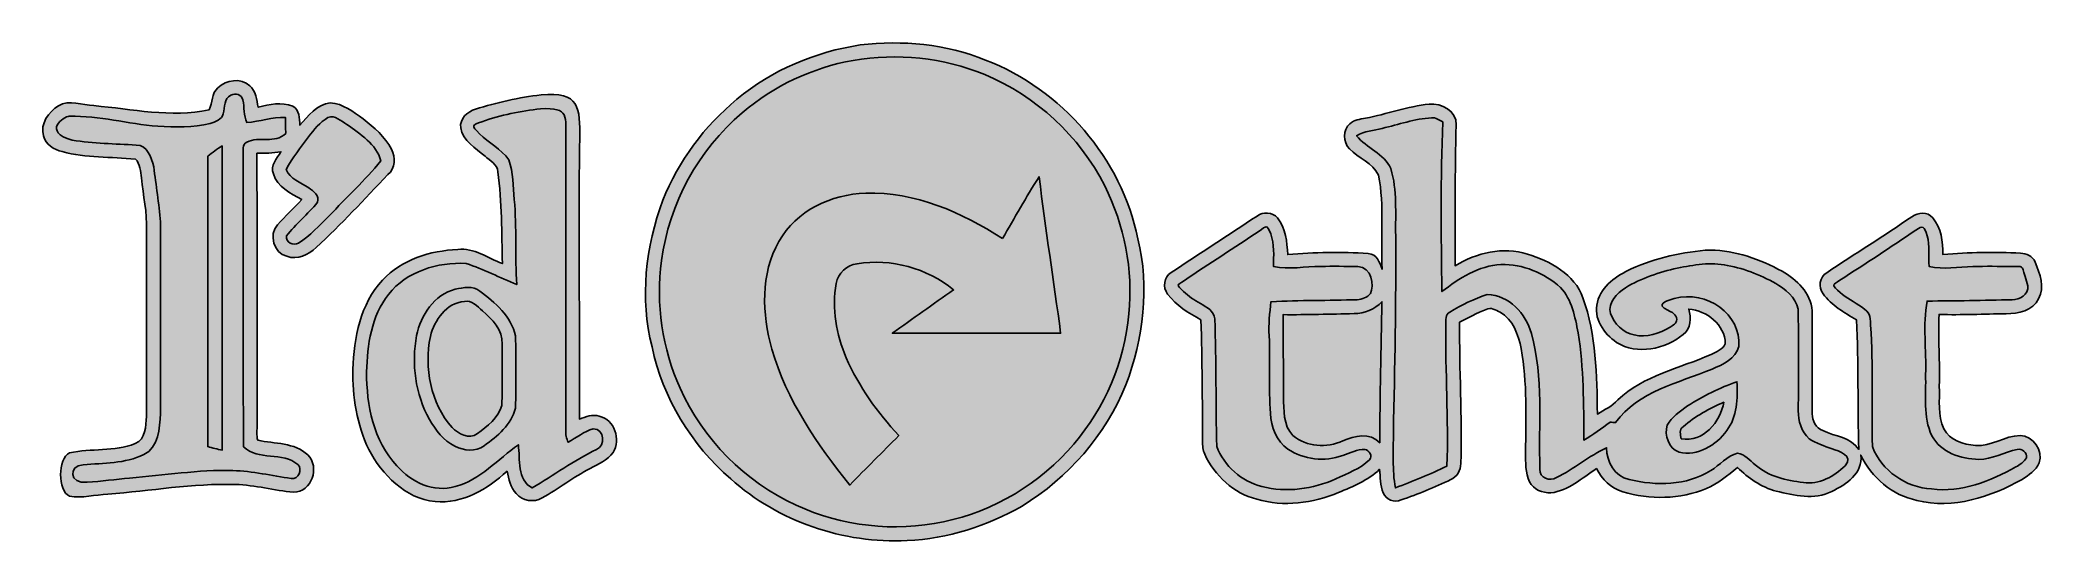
# Model space of a CAD drawing. Header units: centimetres. Extents: x -1.47 to 6.08, y -3.7 to -1.8.
import ezdxf

# ---------------------------------------------------------------- set-up
doc = ezdxf.new("R2010")
doc.units = ezdxf.units.CM
doc.header["$MEASUREMENT"] = 0
doc.layers.add('Layer 1', color=7, linetype='Continuous')

msp = doc.modelspace()

# ---------------------------------------------------------------- hatches: boundary and pattern name
at = {"layer": 'Layer 1', "true_color": 0x000000}
h = msp.add_hatch(color=18, dxfattribs=at)
edge = h.paths.add_edge_path()
edge.add_spline(control_points=[(1.61828, -1.81614), (1.77697, -1.79794), (1.94109, -1.81227), (2.08984, -1.87304), (2.37667, -1.98372), (2.60335, -2.24429), (2.66412, -2.5468), (2.70973, -2.72934), (2.68462, -2.92317), (2.61956, -3.09786), (2.54257, -3.2872), (2.40198, -3.44829), (2.22782, -3.55446), (2.09601, -3.62946), (1.94758, -3.67905), (1.79527, -3.68407), (1.55468, -3.69725), (1.30959, -3.61283), (1.12988, -3.45216), (0.98176, -3.32318), (0.8735, -3.14723), (0.83343, -2.95434), (0.78584, -2.7715), (0.81011, -2.57714), (0.87381, -2.4013), (0.93406, -2.25412), (1.03009, -2.12179), (1.15352, -2.02127), (1.2847, -1.91018), (1.44914, -1.84239), (1.61828, -1.81614)], knot_values=[0, 0, 0, 0, 0.1, 0.1, 0.1, 0.2, 0.2, 0.2, 0.3, 0.3, 0.3, 0.4, 0.4, 0.4, 0.5, 0.5, 0.5, 0.6, 0.6, 0.6, 0.7, 0.7, 0.7, 0.8, 0.8, 0.8, 0.9, 0.9, 0.9, 1, 1, 1, 1], degree=3, periodic=1)
h = msp.add_hatch(color=18, dxfattribs=at)
edge = h.paths.add_edge_path()
edge.add_spline(control_points=[(1.5914, -1.87451), (1.43784, -1.90181), (1.29181, -1.97064), (1.1735, -2.07221), (1.00812, -2.21207), (0.89672, -2.41427), (0.86952, -2.62944), (0.84609, -2.792), (0.87224, -2.96041), (0.93898, -3.1101), (1.0258, -3.30299), (1.18386, -3.46304), (1.37623, -3.55111), (1.5482, -3.63124), (1.74621, -3.65289), (1.93157, -3.61377), (2.12196, -3.57434), (2.29727, -3.4689), (2.4228, -3.32067), (2.54058, -3.18406), (2.61391, -3.00968), (2.62992, -2.83007), (2.64717, -2.66469), (2.6137, -2.49534), (2.53943, -2.34701), (2.44393, -2.16018), (2.28137, -2.00788), (2.08702, -1.92817), (1.93147, -1.86321), (1.7572, -1.84595), (1.5914, -1.87451)], knot_values=[0, 0, 0, 0, 0.1, 0.1, 0.1, 0.2, 0.2, 0.2, 0.3, 0.3, 0.3, 0.4, 0.4, 0.4, 0.5, 0.5, 0.5, 0.6, 0.6, 0.6, 0.7, 0.7, 0.7, 0.8, 0.8, 0.8, 0.9, 0.9, 0.9, 1, 1, 1, 1], degree=3, periodic=1)
h = msp.add_hatch(color=18, dxfattribs=at)
edge = h.paths.add_edge_path()
edge.add_spline(control_points=[(-0.80332, -1.97786), (-0.77204, -1.94825), (-0.71597, -1.93811), (-0.68292, -1.97054), (-0.65917, -1.9901), (-0.65718, -2.02315), (-0.65101, -2.05098), (-0.60875, -2.04051), (-0.56283, -2.03068), (-0.52057, -2.04648), (-0.49473, -2.06144), (-0.4961, -2.09345), (-0.4939, -2.11918), (-0.46304, -2.0833), (-0.42978, -2.04125), (-0.37956, -2.03466), (-0.33145, -2.03675), (-0.29274, -2.06855), (-0.2554, -2.09533), (-0.2144, -2.12734), (-0.17245, -2.16207), (-0.14839, -2.20924), (-0.13186, -2.2401), (-0.13437, -2.28152), (-0.16209, -2.30527), (-0.25132, -2.39743), (-0.3373, -2.49325), (-0.4326, -2.57933), (-0.46116, -2.60695), (-0.503, -2.62787), (-0.54285, -2.61302), (-0.59233, -2.60015), (-0.61221, -2.53205), (-0.57811, -2.49429), (-0.54923, -2.46124), (-0.5167, -2.43153), (-0.48679, -2.39931), (-0.52821, -2.37504), (-0.57978, -2.35266), (-0.59369, -2.30203), (-0.60666, -2.27107), (-0.5802, -2.24355), (-0.56513, -2.21918), (-0.59505, -2.2241), (-0.62539, -2.22514), (-0.65562, -2.22452), (-0.65509, -2.56563), (-0.6552, -2.90664), (-0.65541, -3.24776), (-0.65426, -3.26722), (-0.65886, -3.28793), (-0.65227, -3.30665), (-0.58909, -3.31952), (-0.5143, -3.3146), (-0.46398, -3.36157), (-0.41722, -3.40739), (-0.44902, -3.50226), (-0.51754, -3.50216), (-0.59076, -3.49641), (-0.66252, -3.47517), (-0.73627, -3.47318), (-0.89757, -3.46858), (-1.05709, -3.49745), (-1.21755, -3.50948), (-1.26557, -3.51178), (-1.31389, -3.52569), (-1.36201, -3.51764), (-1.40619, -3.49695), (-1.4077, -3.37562), (-1.36191, -3.35425), (-1.28063, -3.33615), (-1.19297, -3.35059), (-1.11452, -3.3191), (-1.07414, -3.30278), (-1.07424, -3.25278), (-1.07205, -3.21638), (-1.0709, -2.98269), (-1.07215, -2.749), (-1.07142, -2.51532), (-1.06954, -2.44879), (-1.08429, -2.38351), (-1.09088, -2.31761), (-1.09475, -2.29355), (-1.09548, -2.26437), (-1.11368, -2.24648), (-1.20563, -2.2377), (-1.29977, -2.24282), (-1.38963, -2.21834), (-1.42017, -2.21092), (-1.4526, -2.19188), (-1.46013, -2.15914), (-1.4729, -2.11395), (-1.44151, -2.06824), (-1.40396, -2.04564), (-1.36264, -2.02054), (-1.31421, -2.04397), (-1.26986, -2.04512), (-1.12624, -2.05788), (-0.97937, -2.09146), (-0.83617, -2.0605), (-0.82298, -2.03403), (-0.82664, -1.9993), (-0.80332, -1.97786)], knot_values=[0, 0, 0, 0, 0.0294118, 0.0294118, 0.0294118, 0.0588235, 0.0588235, 0.0588235, 0.0882353, 0.0882353, 0.0882353, 0.1176471, 0.1176471, 0.1176471, 0.1470588, 0.1470588, 0.1470588, 0.1764706, 0.1764706, 0.1764706, 0.2058824, 0.2058824, 0.2058824, 0.2352941, 0.2352941, 0.2352941, 0.2647059, 0.2647059, 0.2647059, 0.2941176, 0.2941176, 0.2941176, 0.3235294, 0.3235294, 0.3235294, 0.3529412, 0.3529412, 0.3529412, 0.3823529, 0.3823529, 0.3823529, 0.4117647, 0.4117647, 0.4117647, 0.4411765, 0.4411765, 0.4411765, 0.4705882, 0.4705882, 0.4705882, 0.5, 0.5, 0.5, 0.5294118, 0.5294118, 0.5294118, 0.5588235, 0.5588235, 0.5588235, 0.5882353, 0.5882353, 0.5882353, 0.6176471, 0.6176471, 0.6176471, 0.6470588, 0.6470588, 0.6470588, 0.6764706, 0.6764706, 0.6764706, 0.7058824, 0.7058824, 0.7058824, 0.7352941, 0.7352941, 0.7352941, 0.7647059, 0.7647059, 0.7647059, 0.7941176, 0.7941176, 0.7941176, 0.8235294, 0.8235294, 0.8235294, 0.8529412, 0.8529412, 0.8529412, 0.8823529, 0.8823529, 0.8823529, 0.9117647, 0.9117647, 0.9117647, 0.9411765, 0.9411765, 0.9411765, 0.9705882, 0.9705882, 0.9705882, 1, 1, 1, 1], degree=3, periodic=1)
h = msp.add_hatch(color=18, dxfattribs=at)
edge = h.paths.add_edge_path()
edge.add_spline(control_points=[(-0.75384, -2.006), (-0.78135, -2.01771), (-0.7757, -2.05171), (-0.7825, -2.07535), (-0.78805, -2.09753), (-0.81211, -2.10652), (-0.83167, -2.1128), (-0.89631, -2.12817), (-0.96358, -2.12671), (-1.02948, -2.12263), (-1.14464, -2.11416), (-1.2474, -2.08216), (-1.36275, -2.08492), (-1.38479, -2.08545), (-1.46523, -2.14333), (-1.35218, -2.17504), (-1.27258, -2.18832), (-1.19151, -2.18811), (-1.11128, -2.19407), (-1.06724, -2.19157), (-1.05416, -2.24209), (-1.04454, -2.27556), (-1.03606, -2.34481), (-1.02456, -2.41395), (-1.01912, -2.48362), (-1.01902, -2.72442), (-1.0188, -2.96522), (-1.01932, -3.20602), (-1.02246, -3.26094), (-1.02529, -3.3327), (-1.08188, -3.36073), (-1.153, -3.39477), (-1.23318, -3.3924), (-1.31046, -3.39852), (-1.36718, -3.403), (-1.36393, -3.47135), (-1.29498, -3.46509), (-1.24173, -3.46025), (-1.18853, -3.4547), (-1.13533, -3.44902), (-1.00573, -3.4394), (-0.87675, -3.41659), (-0.74641, -3.42098), (-0.67204, -3.42214), (-0.59955, -3.44107), (-0.52612, -3.45038), (-0.49787, -3.45572), (-0.48292, -3.41649), (-0.50122, -3.39818), (-0.55844, -3.34797), (-0.65195, -3.38521), (-0.70583, -3.33113), (-0.70959, -2.96501), (-0.70603, -2.59858), (-0.7076, -2.23236), (-0.70572, -2.21573), (-0.71273, -2.19177), (-0.69411, -2.18246), (-0.64798, -2.15872), (-0.58689, -2.18999), (-0.54714, -2.15004), (-0.54756, -2.12985), (-0.54787, -2.10956), (-0.54861, -2.08937), (-0.59808, -2.08748), (-0.64505, -2.10527), (-0.69411, -2.10861), (-0.70603, -2.08173), (-0.70321, -2.05192), (-0.70823, -2.02378), (-0.71388, -2.0039), (-0.73616, -1.99554), (-0.75384, -2.006)], knot_values=[0, 0, 0, 0, 0.0416667, 0.0416667, 0.0416667, 0.0833333, 0.0833333, 0.0833333, 0.125, 0.125, 0.125, 0.1666667, 0.1666667, 0.1666667, 0.2083333, 0.2083333, 0.2083333, 0.25, 0.25, 0.25, 0.2916667, 0.2916667, 0.2916667, 0.3333333, 0.3333333, 0.3333333, 0.375, 0.375, 0.375, 0.4166667, 0.4166667, 0.4166667, 0.4583333, 0.4583333, 0.4583333, 0.5, 0.5, 0.5, 0.5416667, 0.5416667, 0.5416667, 0.5833333, 0.5833333, 0.5833333, 0.625, 0.625, 0.625, 0.6666667, 0.6666667, 0.6666667, 0.7083333, 0.7083333, 0.7083333, 0.75, 0.75, 0.75, 0.7916667, 0.7916667, 0.7916667, 0.8333333, 0.8333333, 0.8333333, 0.875, 0.875, 0.875, 0.9166667, 0.9166667, 0.9166667, 0.9583333, 0.9583333, 0.9583333, 1, 1, 1, 1], degree=3, periodic=1)
h = msp.add_hatch(color=18, dxfattribs=at)
edge = h.paths.add_edge_path()
edge.add_spline(control_points=[(0.41543, -2.00443), (0.55999, -1.98972), (0.56291, -2.05431), (0.56094, -2.16991), (0.55492, -2.52206), (0.56209, -2.87432), (0.55968, -3.22653), (0.58343, -3.21816), (0.60895, -3.20696), (0.63426, -3.21606), (0.69295, -3.22715), (0.71596, -3.30466), (0.68667, -3.35226), (0.66596, -3.38228), (0.63092, -3.3964), (0.59995, -3.41335), (0.53667, -3.44525), (0.48081, -3.4895), (0.41899, -3.52402), (0.38782, -3.54233), (0.34461, -3.53521), (0.3216, -3.50728), (0.29943, -3.4848), (0.29419, -3.45268), (0.28677, -3.42339), (0.21344, -3.49044), (0.11877, -3.54735), (0.01574, -3.53793), (-0.09703, -3.52569), (-0.18364, -3.43689), (-0.23416, -3.34096), (-0.27946, -3.24755), (-0.29536, -3.142), (-0.29452, -3.03887), (-0.28981, -2.92035), (-0.26638, -2.79263), (-0.18218, -2.70319), (-0.11063, -2.62463), (-0.00247, -2.59231), (0.10089, -2.58718), (0.16229, -2.58028), (0.21459, -2.6194), (0.2693, -2.64053), (0.267, -2.52515), (0.2671, -2.40935), (0.25277, -2.2946), (0.25047, -2.26636), (0.22296, -2.25192), (0.20392, -2.23529), (0.16762, -2.20621), (0.12097, -2.17818), (0.11218, -2.12859), (0.10779, -2.09428), (0.13781, -2.06719), (0.16836, -2.05851), (0.24869, -2.03267), (0.33164, -2.01436), (0.41543, -2.00443)], knot_values=[0, 0, 0, 0, 0.0526316, 0.0526316, 0.0526316, 0.1052632, 0.1052632, 0.1052632, 0.1578947, 0.1578947, 0.1578947, 0.2105263, 0.2105263, 0.2105263, 0.2631579, 0.2631579, 0.2631579, 0.3157895, 0.3157895, 0.3157895, 0.3684211, 0.3684211, 0.3684211, 0.4210526, 0.4210526, 0.4210526, 0.4736842, 0.4736842, 0.4736842, 0.5263158, 0.5263158, 0.5263158, 0.5789474, 0.5789474, 0.5789474, 0.6315789, 0.6315789, 0.6315789, 0.6842105, 0.6842105, 0.6842105, 0.7368421, 0.7368421, 0.7368421, 0.7894737, 0.7894737, 0.7894737, 0.8421053, 0.8421053, 0.8421053, 0.8947368, 0.8947368, 0.8947368, 0.9473684, 0.9473684, 0.9473684, 1, 1, 1, 1], degree=3, periodic=1)
h = msp.add_hatch(color=18, dxfattribs=at)
edge = h.paths.add_edge_path()
edge.add_spline(control_points=[(3.52178, -2.0923), (3.60264, -2.07807), (3.68015, -2.04732), (3.76226, -2.03936), (3.80871, -2.03466), (3.86676, -2.06437), (3.86383, -2.11729), (3.85923, -2.29429), (3.86007, -2.47149), (3.86017, -2.64858), (3.94051, -2.599), (4.04124, -2.57588), (4.13309, -2.60517), (4.21897, -2.6307), (4.31018, -2.68049), (4.34198, -2.76972), (4.39167, -2.90989), (4.39449, -3.06094), (4.39627, -3.20801), (4.42253, -3.19106), (4.45192, -3.1783), (4.47305, -3.15435), (4.57044, -3.06177), (4.70622, -3.03573), (4.82536, -2.9829), (4.84492, -2.97317), (4.86814, -2.96355), (4.87829, -2.94263), (4.87724, -2.87035), (4.80831, -2.81731), (4.74032, -2.81208), (4.74963, -2.84535), (4.74994, -2.88551), (4.7195, -2.90821), (4.6513, -2.96355), (4.54627, -2.98625), (4.46855, -2.9374), (4.42044, -2.90507), (4.37933, -2.84555), (4.39648, -2.78551), (4.41113, -2.72327), (4.47012, -2.68634), (4.52399, -2.6603), (4.61772, -2.61887), (4.7195, -2.59471), (4.8218, -2.58927), (4.91689, -2.59136), (5.00957, -2.62369), (5.09221, -2.6694), (5.14734, -2.70089), (5.20121, -2.75068), (5.20518, -2.81815), (5.20727, -2.94744), (5.20518, -3.07694), (5.20612, -3.20644), (5.20581, -3.23249), (5.21941, -3.26167), (5.24598, -3.26994), (5.29169, -3.29316), (5.35152, -3.29421), (5.38175, -3.34128), (5.37569, -3.1783), (5.38186, -3.01501), (5.37255, -2.85215), (5.32652, -2.82537), (5.2782, -2.79817), (5.2466, -2.75392), (5.22788, -2.73018), (5.23311, -2.69022), (5.26041, -2.67505), (5.36701, -2.60402), (5.47573, -2.53603), (5.58144, -2.46364), (5.60524, -2.44735), (5.64038, -2.44412), (5.66011, -2.46762), (5.69238, -2.50606), (5.69808, -2.55831), (5.69871, -2.60643), (5.79599, -2.59796), (5.89369, -2.59597), (5.99118, -2.60109), (6.01304, -2.60256), (6.03667, -2.61144), (6.0461, -2.63478), (6.06406, -2.67924), (6.08282, -2.72808), (6.05928, -2.77359), (6.03658, -2.81773), (5.9825, -2.82934), (5.9371, -2.82965), (5.85279, -2.83028), (5.76848, -2.83499), (5.68427, -2.83227), (5.6803, -2.92202), (5.6873, -3.01198), (5.68479, -3.10184), (5.68689, -3.1556), (5.67831, -3.21324), (5.70206, -3.26355), (5.7236, -3.30718), (5.77611, -3.32297), (5.82141, -3.32611), (5.88072, -3.33113), (5.93114, -3.28897), (5.98982, -3.28866), (6.03898, -3.29013), (6.07821, -3.34483), (6.06116, -3.3918), (6.04882, -3.42025), (6.02194, -3.43835), (5.99652, -3.45394), (5.87779, -3.52067), (5.73699, -3.56785), (5.60059, -3.53312), (5.50717, -3.51481), (5.42904, -3.44714), (5.38887, -3.36209), (5.39849, -3.43176), (5.33332, -3.47308), (5.27966, -3.49965), (5.21334, -3.53187), (5.13803, -3.51565), (5.07014, -3.49818), (5.01344, -3.48406), (4.96532, -3.44871), (4.92369, -3.40895), (4.88729, -3.43856), (4.8513, -3.47015), (4.80747, -3.48825), (4.7082, -3.52998), (4.59429, -3.53103), (4.49178, -3.50059), (4.44711, -3.48804), (4.41405, -3.4531), (4.3924, -3.41345), (4.33832, -3.44881), (4.28759, -3.49693), (4.22064, -3.50477), (4.18978, -3.5053), (4.15516, -3.49274), (4.14062, -3.46367), (4.12388, -3.42925), (4.12608, -3.38981), (4.12524, -3.35257), (4.12786, -3.22203), (4.1311, -3.09023), (4.10955, -2.96093), (4.09731, -2.90947), (4.0788, -2.85099), (4.02963, -2.8238), (4.01331, -2.81668), (3.9948, -2.8034), (3.97702, -2.81302), (3.94239, -2.82652), (3.90955, -2.84388), (3.87691, -2.86145), (3.87523, -3.03918), (3.88747, -3.21701), (3.8813, -3.39473), (3.8812, -3.42025), (3.86739, -3.44484), (3.84333, -3.45477), (3.78287, -3.48448), (3.72011, -3.50979), (3.65651, -3.53166), (3.63161, -3.54222), (3.59866, -3.53072), (3.58883, -3.50477), (3.57826, -3.47653), (3.57784, -3.44578), (3.57533, -3.41607), (3.53171, -3.4577), (3.47512, -3.4803), (3.42073, -3.50394), (3.32397, -3.54369), (3.21392, -3.55885), (3.11246, -3.52862), (3.02511, -3.50655), (2.95325, -3.44002), (2.91622, -3.35906), (2.90973, -3.34379), (2.90806, -3.32695), (2.90806, -3.31063), (2.90743, -3.15801), (2.90701, -3.00539), (2.9021, -2.85288), (2.85628, -2.82652), (2.80879, -2.79901), (2.77647, -2.75591), (2.75764, -2.73133), (2.7613, -2.69001), (2.78986, -2.67432), (2.89729, -2.60277), (3.00576, -2.53279), (3.1134, -2.46144), (3.1361, -2.4445), (3.17166, -2.44534), (3.19018, -2.46824), (3.22104, -2.50705), (3.2269, -2.55883), (3.22909, -2.60674), (3.32983, -2.59785), (3.4315, -2.5945), (3.53234, -2.60287), (3.56487, -2.60371), (3.57659, -2.63582), (3.58464, -2.66208), (3.579, -2.54377), (3.59374, -2.42379), (3.57188, -2.30673), (3.54834, -2.26176), (3.49615, -2.24282), (3.46173, -2.20767), (3.43715, -2.18246), (3.43684, -2.13696), (3.46372, -2.11322), (3.4792, -2.09815), (3.50159, -2.09669), (3.52178, -2.0923)], knot_values=[0, 0, 0, 0, 0.0136986, 0.0136986, 0.0136986, 0.0273973, 0.0273973, 0.0273973, 0.0410959, 0.0410959, 0.0410959, 0.0547945, 0.0547945, 0.0547945, 0.0684932, 0.0684932, 0.0684932, 0.0821918, 0.0821918, 0.0821918, 0.0958904, 0.0958904, 0.0958904, 0.109589, 0.109589, 0.109589, 0.1232877, 0.1232877, 0.1232877, 0.1369863, 0.1369863, 0.1369863, 0.1506849, 0.1506849, 0.1506849, 0.1643836, 0.1643836, 0.1643836, 0.1780822, 0.1780822, 0.1780822, 0.1917808, 0.1917808, 0.1917808, 0.2054795, 0.2054795, 0.2054795, 0.2191781, 0.2191781, 0.2191781, 0.2328767, 0.2328767, 0.2328767, 0.2465753, 0.2465753, 0.2465753, 0.260274, 0.260274, 0.260274, 0.2739726, 0.2739726, 0.2739726, 0.2876712, 0.2876712, 0.2876712, 0.3013699, 0.3013699, 0.3013699, 0.3150685, 0.3150685, 0.3150685, 0.3287671, 0.3287671, 0.3287671, 0.3424658, 0.3424658, 0.3424658, 0.3561644, 0.3561644, 0.3561644, 0.369863, 0.369863, 0.369863, 0.3835616, 0.3835616, 0.3835616, 0.3972603, 0.3972603, 0.3972603, 0.4109589, 0.4109589, 0.4109589, 0.4246575, 0.4246575, 0.4246575, 0.4383562, 0.4383562, 0.4383562, 0.4520548, 0.4520548, 0.4520548, 0.4657534, 0.4657534, 0.4657534, 0.4794521, 0.4794521, 0.4794521, 0.4931507, 0.4931507, 0.4931507, 0.5068493, 0.5068493, 0.5068493, 0.5205479, 0.5205479, 0.5205479, 0.5342466, 0.5342466, 0.5342466, 0.5479452, 0.5479452, 0.5479452, 0.5616438, 0.5616438, 0.5616438, 0.5753425, 0.5753425, 0.5753425, 0.5890411, 0.5890411, 0.5890411, 0.6027397, 0.6027397, 0.6027397, 0.6164384, 0.6164384, 0.6164384, 0.630137, 0.630137, 0.630137, 0.6438356, 0.6438356, 0.6438356, 0.6575342, 0.6575342, 0.6575342, 0.6712329, 0.6712329, 0.6712329, 0.6849315, 0.6849315, 0.6849315, 0.6986301, 0.6986301, 0.6986301, 0.7123288, 0.7123288, 0.7123288, 0.7260274, 0.7260274, 0.7260274, 0.739726, 0.739726, 0.739726, 0.7534247, 0.7534247, 0.7534247, 0.7671233, 0.7671233, 0.7671233, 0.7808219, 0.7808219, 0.7808219, 0.7945205, 0.7945205, 0.7945205, 0.8082192, 0.8082192, 0.8082192, 0.8219178, 0.8219178, 0.8219178, 0.8356164, 0.8356164, 0.8356164, 0.8493151, 0.8493151, 0.8493151, 0.8630137, 0.8630137, 0.8630137, 0.8767123, 0.8767123, 0.8767123, 0.890411, 0.890411, 0.890411, 0.9041096, 0.9041096, 0.9041096, 0.9178082, 0.9178082, 0.9178082, 0.9315068, 0.9315068, 0.9315068, 0.9452055, 0.9452055, 0.9452055, 0.9589041, 0.9589041, 0.9589041, 0.9726027, 0.9726027, 0.9726027, 0.9863014, 0.9863014, 0.9863014, 1, 1, 1, 1], degree=3, periodic=1)
h = msp.add_hatch(color=18, dxfattribs=at)
edge = h.paths.add_edge_path()
edge.add_spline(control_points=[(-0.38804, -2.0901), (-0.41837, -2.10746), (-0.44055, -2.1356), (-0.46158, -2.1629), (-0.49118, -2.20265), (-0.52131, -2.2423), (-0.54589, -2.2854), (-0.53208, -2.32243), (-0.49024, -2.33393), (-0.46063, -2.35538), (-0.44233, -2.36667), (-0.41879, -2.38477), (-0.42737, -2.40956), (-0.46377, -2.45433), (-0.50875, -2.49136), (-0.54474, -2.53645), (-0.54798, -2.56009), (-0.51827, -2.57578), (-0.49913, -2.56312), (-0.45478, -2.53645), (-0.42078, -2.49597), (-0.38343, -2.46061), (-0.31827, -2.39167), (-0.24871, -2.32609), (-0.18824, -2.25318), (-0.20571, -2.1901), (-0.26669, -2.15286), (-0.31628, -2.11583), (-0.33814, -2.10453), (-0.3621, -2.07817), (-0.38804, -2.0901)], knot_values=[0, 0, 0, 0, 0.1, 0.1, 0.1, 0.2, 0.2, 0.2, 0.3, 0.3, 0.3, 0.4, 0.4, 0.4, 0.5, 0.5, 0.5, 0.6, 0.6, 0.6, 0.7, 0.7, 0.7, 0.8, 0.8, 0.8, 0.9, 0.9, 0.9, 1, 1, 1, 1], degree=3, periodic=1)
h = msp.add_hatch(color=18, dxfattribs=at)
edge = h.paths.add_edge_path()
edge.add_spline(control_points=[(0.1831, -2.15107), (0.21707, -2.18625), (0.26511, -2.20801), (0.29325, -2.24899), (0.31104, -2.2969), (0.30915, -2.3492), (0.31417, -2.39942), (0.32359, -2.50601), (0.31679, -2.61312), (0.32369, -2.71982), (0.2602, -2.69283), (0.19775, -2.66239), (0.13268, -2.6398), (0.02546, -2.63488), (-0.09138, -2.66898), (-0.15958, -2.75654), (-0.22454, -2.83875), (-0.23971, -2.94713), (-0.24253, -3.04891), (-0.24253, -3.17422), (-0.2167, -3.30864), (-0.12799, -3.40289), (-0.07517, -3.46419), (0.01061, -3.50561), (0.09158, -3.48019), (0.18771, -3.45739), (0.25162, -3.37716), (0.32955, -3.32318), (0.33666, -3.37747), (0.32359, -3.45613), (0.38164, -3.48605), (0.4625, -3.43804), (0.53887, -3.3827), (0.6236, -3.34138), (0.66042, -3.32768), (0.65351, -3.26366), (0.61209, -3.26345), (0.57705, -3.27276), (0.5487, -3.29713), (0.51711, -3.31397), (0.51114, -3.29954), (0.50696, -3.28437), (0.50822, -3.26868), (0.50853, -2.90612), (0.50811, -2.54356), (0.50843, -2.181), (0.50693, -2.08242), (0.52447, -2.05251), (0.41355, -2.05662), (0.33868, -2.06658), (0.26318, -2.07984), (0.19207, -2.1058), (0.15562, -2.11912), (0.15121, -2.11805), (0.1831, -2.15107)], knot_values=[0, 0, 0, 0, 0.0555556, 0.0555556, 0.0555556, 0.1111111, 0.1111111, 0.1111111, 0.1666667, 0.1666667, 0.1666667, 0.2222222, 0.2222222, 0.2222222, 0.2777778, 0.2777778, 0.2777778, 0.3333333, 0.3333333, 0.3333333, 0.3888889, 0.3888889, 0.3888889, 0.4444444, 0.4444444, 0.4444444, 0.5, 0.5, 0.5, 0.5555556, 0.5555556, 0.5555556, 0.6111111, 0.6111111, 0.6111111, 0.6666667, 0.6666667, 0.6666667, 0.7222222, 0.7222222, 0.7222222, 0.7777778, 0.7777778, 0.7777778, 0.8333333, 0.8333333, 0.8333333, 0.8888889, 0.8888889, 0.8888889, 0.9444444, 0.9444444, 0.9444444, 1, 1, 1, 1], degree=3, periodic=1)
h = msp.add_hatch(color=18, dxfattribs=at)
edge = h.paths.add_edge_path()
edge.add_spline(control_points=[(3.58538, -2.13079), (3.55305, -2.13989), (3.51811, -2.14083), (3.48862, -2.1583), (3.52575, -2.20558), (3.59238, -2.22535), (3.61791, -2.28236), (3.64228, -2.36437), (3.63465, -2.4513), (3.636, -2.53571), (3.63736, -2.78353), (3.63276, -3.03123), (3.62743, -3.27893), (3.62753, -3.34797), (3.62272, -3.41774), (3.63485, -3.48615), (3.70013, -3.46011), (3.76613, -3.43553), (3.8291, -3.40393), (3.83569, -3.22621), (3.82272, -3.04849), (3.82471, -2.87066), (3.82701, -2.85445), (3.82105, -2.83133), (3.84019, -2.82359), (3.88423, -2.79628), (3.93151, -2.77306), (3.98099, -2.75706), (4.06363, -2.75915), (4.12754, -2.82809), (4.14742, -2.90455), (4.1946, -3.07066), (4.17304, -3.24546), (4.17974, -3.41565), (4.17681, -3.44923), (4.21688, -3.4622), (4.24198, -3.44693), (4.3083, -3.41565), (4.36363, -3.36544), (4.43069, -3.335), (4.431, -3.38793), (4.46071, -3.44232), (4.51573, -3.45404), (4.61688, -3.47925), (4.73279, -3.4781), (4.82348, -3.42078), (4.85768, -3.39996), (4.88436, -3.36523), (4.92473, -3.3554), (4.95225, -3.35885), (4.97034, -3.3827), (4.99106, -3.39881), (5.04074, -3.44295), (5.108, -3.45896), (5.17265, -3.46513), (5.23164, -3.47496), (5.28886, -3.44254), (5.32945, -3.40247), (5.36623, -3.36542), (5.30337, -3.34632), (5.2809, -3.33881), (5.25089, -3.32879), (5.2212, -3.3179), (5.19462, -3.30059), (5.16574, -3.27443), (5.15173, -3.23364), (5.15351, -3.19514), (5.15361, -3.07318), (5.15371, -2.95121), (5.15351, -2.82924), (5.15612, -2.78164), (5.11616, -2.74681), (5.08007, -2.72275), (5.02034, -2.68687), (4.95434, -2.66041), (4.88582, -2.64712), (4.82317, -2.63404), (4.75915, -2.64545), (4.69743, -2.65737), (4.62954, -2.67359), (4.56134, -2.6945), (4.50182, -2.73174), (4.46991, -2.75246), (4.4355, -2.78677), (4.44523, -2.8285), (4.45945, -2.86742), (4.49303, -2.9011), (4.53445, -2.90957), (4.58132, -2.92035), (4.62985, -2.90403), (4.67034, -2.8807), (4.68038, -2.87296), (4.69617, -2.86585), (4.69513, -2.85068), (4.69338, -2.83152), (4.67751, -2.82376), (4.66152, -2.81644), (4.61304, -2.79425), (4.65655, -2.78044), (4.68613, -2.77244), (4.80904, -2.73919), (4.93875, -2.83133), (4.92944, -2.9534), (4.91741, -2.99932), (4.86867, -3.02119), (4.82871, -3.03813), (4.70099, -3.09085), (4.55098, -3.12182), (4.46468, -3.23991), (4.45966, -3.2395), (4.44973, -3.23856), (4.44481, -3.23814), (4.41144, -3.26052), (4.38069, -3.28688), (4.34491, -3.30571), (4.34512, -3.17067), (4.34481, -3.03479), (4.32378, -2.9011), (4.31196, -2.84127), (4.29972, -2.77693), (4.25777, -2.73007), (4.19606, -2.67693), (4.11541, -2.64126), (4.03287, -2.64388), (3.94867, -2.64869), (3.87492, -2.69545), (3.81059, -2.74629), (3.80651, -2.5331), (3.80505, -2.3195), (3.81362, -2.10631), (3.80023, -2.09962), (3.78705, -2.08916), (3.77126, -2.09093), (3.70755, -2.09439), (3.64699, -2.11635), (3.58538, -2.13079)], knot_values=[0, 0, 0, 0, 0.0222222, 0.0222222, 0.0222222, 0.0444444, 0.0444444, 0.0444444, 0.0666667, 0.0666667, 0.0666667, 0.0888889, 0.0888889, 0.0888889, 0.1111111, 0.1111111, 0.1111111, 0.1333333, 0.1333333, 0.1333333, 0.1555556, 0.1555556, 0.1555556, 0.1777778, 0.1777778, 0.1777778, 0.2, 0.2, 0.2, 0.2222222, 0.2222222, 0.2222222, 0.2444444, 0.2444444, 0.2444444, 0.2666667, 0.2666667, 0.2666667, 0.2888889, 0.2888889, 0.2888889, 0.3111111, 0.3111111, 0.3111111, 0.3333333, 0.3333333, 0.3333333, 0.3555556, 0.3555556, 0.3555556, 0.3777778, 0.3777778, 0.3777778, 0.4, 0.4, 0.4, 0.4222222, 0.4222222, 0.4222222, 0.4444444, 0.4444444, 0.4444444, 0.4666667, 0.4666667, 0.4666667, 0.4888889, 0.4888889, 0.4888889, 0.5111111, 0.5111111, 0.5111111, 0.5333333, 0.5333333, 0.5333333, 0.5555556, 0.5555556, 0.5555556, 0.5777778, 0.5777778, 0.5777778, 0.6, 0.6, 0.6, 0.6222222, 0.6222222, 0.6222222, 0.6444444, 0.6444444, 0.6444444, 0.6666667, 0.6666667, 0.6666667, 0.6888889, 0.6888889, 0.6888889, 0.7111111, 0.7111111, 0.7111111, 0.7333333, 0.7333333, 0.7333333, 0.7555556, 0.7555556, 0.7555556, 0.7777778, 0.7777778, 0.7777778, 0.8, 0.8, 0.8, 0.8222222, 0.8222222, 0.8222222, 0.8444444, 0.8444444, 0.8444444, 0.8666667, 0.8666667, 0.8666667, 0.8888889, 0.8888889, 0.8888889, 0.9111111, 0.9111111, 0.9111111, 0.9333333, 0.9333333, 0.9333333, 0.9555556, 0.9555556, 0.9555556, 0.9777778, 0.9777778, 0.9777778, 1, 1, 1, 1], degree=3, periodic=1)
h = msp.add_hatch(color=18, dxfattribs=at)
edge = h.paths.add_edge_path()
edge.add_spline(control_points=[(-0.84108, -2.23529), (-0.82361, -2.22148), (-0.80551, -2.20841), (-0.78658, -2.19669), (-0.7871, -2.57902), (-0.7871, -2.96146), (-0.78658, -3.34379), (-0.80489, -3.33992), (-0.82309, -3.33552), (-0.84108, -3.3305), (-0.84108, -2.96543), (-0.84108, -2.60036), (-0.84108, -2.23529)], knot_values=[0, 0, 0, 0, 0.25, 0.25, 0.25, 0.5, 0.5, 0.5, 0.75, 0.75, 0.75, 1, 1, 1, 1], degree=3, periodic=1)
h = msp.add_hatch(color=18, dxfattribs=at)
edge = h.paths.add_edge_path()
edge.add_spline(control_points=[(2.15365, -2.54628), (2.20062, -2.46908), (2.24267, -2.38885), (2.29236, -2.31343), (2.31652, -2.51051), (2.34717, -2.70664), (2.37342, -2.9034), (2.16181, -2.90246), (1.95019, -2.90298), (1.73868, -2.9033), (1.81557, -2.84848), (1.89214, -2.79304), (1.96996, -2.73959), (1.87007, -2.65727), (1.73387, -2.62044), (1.60625, -2.64116), (1.56724, -2.64607), (1.53543, -2.67683), (1.52717, -2.71501), (1.50981, -2.80957), (1.52832, -2.90759), (1.56535, -2.99545), (1.61211, -3.10477), (1.68366, -3.20153), (1.76337, -3.28897), (1.70155, -3.3509), (1.63962, -3.41283), (1.57864, -3.47548), (1.4552, -3.32151), (1.34003, -3.15435), (1.28491, -2.96271), (1.24809, -2.83028), (1.24097, -2.67944), (1.31179, -2.55674), (1.37602, -2.44105), (1.5096, -2.37849), (1.63858, -2.37536), (1.82425, -2.36898), (2.00103, -2.4467), (2.15365, -2.54628)], knot_values=[0, 0, 0, 0, 0.0769231, 0.0769231, 0.0769231, 0.1538462, 0.1538462, 0.1538462, 0.2307692, 0.2307692, 0.2307692, 0.3076923, 0.3076923, 0.3076923, 0.3846154, 0.3846154, 0.3846154, 0.4615385, 0.4615385, 0.4615385, 0.5384615, 0.5384615, 0.5384615, 0.6153846, 0.6153846, 0.6153846, 0.6923077, 0.6923077, 0.6923077, 0.7692308, 0.7692308, 0.7692308, 0.8461538, 0.8461538, 0.8461538, 0.9230769, 0.9230769, 0.9230769, 1, 1, 1, 1], degree=3, periodic=1)
h = msp.add_hatch(color=18, dxfattribs=at)
edge = h.paths.add_edge_path()
edge.add_spline(control_points=[(2.83698, -2.74591), (2.85609, -2.76353), (2.87718, -2.77896), (2.90032, -2.79126), (2.92229, -2.80518), (2.95293, -2.81909), (2.95408, -2.84911), (2.96015, -3.00926), (2.95785, -3.16972), (2.96141, -3.32987), (2.98955, -3.40383), (3.05534, -3.46136), (3.13181, -3.48124), (3.22449, -3.50404), (3.32428, -3.4918), (3.41058, -3.45164), (3.45441, -3.43103), (3.50295, -3.41481), (3.53778, -3.37967), (3.55086, -3.36596), (3.53527, -3.34494), (3.52083, -3.34096), (3.49081, -3.33898), (3.46414, -3.35498), (3.43631, -3.36345), (3.36916, -3.38971), (3.28955, -3.37977), (3.22993, -3.33971), (3.18589, -3.31042), (3.16706, -3.25623), (3.16403, -3.2056), (3.15639, -3.10822), (3.16392, -3.01031), (3.15911, -2.91282), (3.1565, -2.86972), (3.16068, -2.82672), (3.16612, -2.78405), (3.27439, -2.7784), (3.38286, -2.78049), (3.49123, -2.77652), (3.50985, -2.77557), (3.52858, -2.76752), (3.54092, -2.75319), (3.55518, -2.72383), (3.54684, -2.65292), (3.49283, -2.65173), (3.44641, -2.6507), (3.40002, -2.65059), (3.35357, -2.65109), (3.29426, -2.65068), (3.23463, -2.66448), (3.17574, -2.65193), (3.17583, -2.61118), (3.17953, -2.56731), (3.1651, -2.5289), (3.15053, -2.49015), (3.14924, -2.49908), (3.12139, -2.51794), (3.02834, -2.58093), (2.93282, -2.64024), (2.84015, -2.70369), (2.80965, -2.72457), (2.8077, -2.71891), (2.83698, -2.74591)], knot_values=[0, 0, 0, 0, 0.047619, 0.047619, 0.047619, 0.0952381, 0.0952381, 0.0952381, 0.1428571, 0.1428571, 0.1428571, 0.1904762, 0.1904762, 0.1904762, 0.2380952, 0.2380952, 0.2380952, 0.2857143, 0.2857143, 0.2857143, 0.3333333, 0.3333333, 0.3333333, 0.3809524, 0.3809524, 0.3809524, 0.4285714, 0.4285714, 0.4285714, 0.4761905, 0.4761905, 0.4761905, 0.5238095, 0.5238095, 0.5238095, 0.5714286, 0.5714286, 0.5714286, 0.6190476, 0.6190476, 0.6190476, 0.6666667, 0.6666667, 0.6666667, 0.7142857, 0.7142857, 0.7142857, 0.7619048, 0.7619048, 0.7619048, 0.8095238, 0.8095238, 0.8095238, 0.8571429, 0.8571429, 0.8571429, 0.9047619, 0.9047619, 0.9047619, 0.952381, 0.952381, 0.952381, 1, 1, 1, 1], degree=3, periodic=1)
h = msp.add_hatch(color=18, dxfattribs=at)
edge = h.paths.add_edge_path()
edge.add_spline(control_points=[(5.31129, -2.74964), (5.33542, -2.77067), (5.36515, -2.78513), (5.39114, -2.80393), (5.42685, -2.82977), (5.42288, -2.83161), (5.42584, -2.8731), (5.43669, -3.02522), (5.42902, -3.17805), (5.43291, -3.33029), (5.4669, -3.42172), (5.55906, -3.48448), (5.6555, -3.49023), (5.76806, -3.50456), (5.87685, -3.46084), (5.9734, -3.40718), (5.98804, -3.39766), (6.00478, -3.38856), (6.01336, -3.37255), (6.01608, -3.35373), (5.99735, -3.33573), (5.97863, -3.34096), (5.92957, -3.35059), (5.8847, -3.37883), (5.83344, -3.37862), (5.76638, -3.37705), (5.68971, -3.35299), (5.65707, -3.28939), (5.62172, -3.21795), (5.63615, -3.13573), (5.63301, -3.05905), (5.63668, -2.96648), (5.62182, -2.87317), (5.63908, -2.78154), (5.74567, -2.78185), (5.85226, -2.77871), (5.95886, -2.77672), (5.98763, -2.77714), (6.02225, -2.75727), (6.01859, -2.72463), (6.01601, -2.7124), (6.01228, -2.70051), (6.00838, -2.68868), (5.99399, -2.64505), (6.00393, -2.65219), (5.95748, -2.65151), (5.90881, -2.6508), (5.86019, -2.65042), (5.81157, -2.65141), (5.75655, -2.65193), (5.70101, -2.66459), (5.64651, -2.65109), (5.64383, -2.61387), (5.65023, -2.57232), (5.63915, -2.53635), (5.62745, -2.49839), (5.62342, -2.49648), (5.59684, -2.51441), (5.50214, -2.57835), (5.40653, -2.64097), (5.31051, -2.7029), (5.28097, -2.72195), (5.27845, -2.72101), (5.31129, -2.74964)], knot_values=[0, 0, 0, 0, 0.047619, 0.047619, 0.047619, 0.0952381, 0.0952381, 0.0952381, 0.1428571, 0.1428571, 0.1428571, 0.1904762, 0.1904762, 0.1904762, 0.2380952, 0.2380952, 0.2380952, 0.2857143, 0.2857143, 0.2857143, 0.3333333, 0.3333333, 0.3333333, 0.3809524, 0.3809524, 0.3809524, 0.4285714, 0.4285714, 0.4285714, 0.4761905, 0.4761905, 0.4761905, 0.5238095, 0.5238095, 0.5238095, 0.5714286, 0.5714286, 0.5714286, 0.6190476, 0.6190476, 0.6190476, 0.6666667, 0.6666667, 0.6666667, 0.7142857, 0.7142857, 0.7142857, 0.7619048, 0.7619048, 0.7619048, 0.8095238, 0.8095238, 0.8095238, 0.8571429, 0.8571429, 0.8571429, 0.9047619, 0.9047619, 0.9047619, 0.952381, 0.952381, 0.952381, 1, 1, 1, 1], degree=3, periodic=1)
h = msp.add_hatch(color=18, dxfattribs=at)
edge = h.paths.add_edge_path()
edge.add_spline(control_points=[(0.09189, -2.73739), (0.12202, -2.7308), (0.15748, -2.72275), (0.18394, -2.74409), (0.24168, -2.78687), (0.30298, -2.83897), (0.31899, -2.9125), (0.32097, -3.0033), (0.32129, -3.09451), (0.31888, -3.18542), (0.30309, -3.24744), (0.2511, -3.2918), (0.20057, -3.32695), (0.16856, -3.35059), (0.12411, -3.3463), (0.09032, -3.32893), (0.04722, -3.30812), (0.01762, -3.26826), (-0.0055, -3.22768), (-0.05937, -3.1328), (-0.0738, -3.01826), (-0.05414, -2.91167), (-0.03803, -2.83509), (0.01218, -2.75779), (0.09189, -2.73739)], knot_values=[0, 0, 0, 0, 0.125, 0.125, 0.125, 0.25, 0.25, 0.25, 0.375, 0.375, 0.375, 0.5, 0.5, 0.5, 0.625, 0.625, 0.625, 0.75, 0.75, 0.75, 0.875, 0.875, 0.875, 1, 1, 1, 1], degree=3, periodic=1)
h = msp.add_hatch(color=18, dxfattribs=at)
edge = h.paths.add_edge_path()
edge.add_spline(control_points=[(0.1262, -2.78321), (0.05789, -2.78949), (0.01302, -2.85298), (-0.00215, -2.91501), (-0.02537, -3.03353), (-0.00236, -3.16617), (0.07986, -3.25801), (0.10319, -3.28197), (0.14409, -3.30466), (0.17536, -3.28155), (0.21239, -3.25362), (0.25444, -3.22224), (0.26752, -3.17548), (0.26993, -3.09828), (0.26773, -3.02087), (0.26857, -2.94367), (0.27223, -2.89064), (0.22997, -2.85068), (0.19398, -2.81804), (0.17411, -2.80267), (0.15444, -2.77672), (0.1262, -2.78321)], knot_values=[0, 0, 0, 0, 0.1428571, 0.1428571, 0.1428571, 0.2857143, 0.2857143, 0.2857143, 0.4285714, 0.4285714, 0.4285714, 0.5714286, 0.5714286, 0.5714286, 0.7142857, 0.7142857, 0.7142857, 0.8571429, 0.8571429, 0.8571429, 1, 1, 1, 1], degree=3, periodic=1)
h = msp.add_hatch(color=18, dxfattribs=at)
edge = h.paths.add_edge_path()
edge.add_spline(control_points=[(3.47931, -2.82913), (3.39008, -2.83091), (3.30085, -2.83384), (3.21162, -2.833), (3.21079, -2.93604), (3.21445, -3.03918), (3.21288, -3.14232), (3.21518, -3.19211), (3.2112, -3.25017), (3.24886, -3.28887), (3.30022, -3.33207), (3.37658, -3.33625), (3.43652, -3.30874), (3.48098, -3.28971), (3.53872, -3.27517), (3.57617, -3.31607), (3.57648, -3.13887), (3.58161, -2.96167), (3.58412, -2.78457), (3.55671, -2.81302), (3.51874, -2.8285), (3.47931, -2.82913)], knot_values=[0, 0, 0, 0, 0.1428571, 0.1428571, 0.1428571, 0.2857143, 0.2857143, 0.2857143, 0.4285714, 0.4285714, 0.4285714, 0.5714286, 0.5714286, 0.5714286, 0.7142857, 0.7142857, 0.7142857, 0.8571429, 0.8571429, 0.8571429, 1, 1, 1, 1], degree=3, periodic=1)
h = msp.add_hatch(color=18, dxfattribs=at)
edge = h.paths.add_edge_path()
edge.add_spline(control_points=[(4.73634, -3.17705), (4.7944, -3.13939), (4.85706, -3.10874), (4.92233, -3.08583), (4.92557, -3.14891), (4.92317, -3.21732), (4.88394, -3.27015), (4.84388, -3.32517), (4.77379, -3.36847), (4.70381, -3.3508), (4.66354, -3.3372), (4.64847, -3.28709), (4.65925, -3.24922), (4.67693, -3.21816), (4.70768, -3.19734), (4.73634, -3.17705)], knot_values=[0, 0, 0, 0, 0.2, 0.2, 0.2, 0.4, 0.4, 0.4, 0.6, 0.6, 0.6, 0.8, 0.8, 0.8, 1, 1, 1, 1], degree=3, periodic=1)
h = msp.add_hatch(color=18, dxfattribs=at)
edge = h.paths.add_edge_path()
edge.add_spline(control_points=[(4.72034, -3.25508), (4.70151, -3.26502), (4.70988, -3.28468), (4.71239, -3.30111), (4.7945, -3.31512), (4.86124, -3.23845), (4.87243, -3.16293), (4.81804, -3.18657), (4.7649, -3.21554), (4.72034, -3.25508)], knot_values=[0, 0, 0, 0, 0.3333333, 0.3333333, 0.3333333, 0.6666667, 0.6666667, 0.6666667, 1, 1, 1, 1], degree=3, periodic=1)

# ---------------------------------------------------------------- linework, layer by layer
at = {"layer": 'Layer 1'}
for points, knots in [([(1.61828, -1.81614), (1.77697, -1.79794), (1.94109, -1.81227), (2.08984, -1.87304), (2.37667, -1.98372), (2.60335, -2.24429), (2.66412, -2.5468), (2.70973, -2.72934), (2.68462, -2.92317), (2.61956, -3.09786), (2.54257, -3.2872), (2.40198, -3.44829), (2.22782, -3.55446), (2.09601, -3.62946), (1.94758, -3.67905), (1.79527, -3.68407), (1.55468, -3.69725), (1.30959, -3.61283), (1.12988, -3.45216), (0.98176, -3.32318), (0.8735, -3.14723), (0.83343, -2.95434), (0.78584, -2.7715), (0.81011, -2.57714), (0.87381, -2.4013), (0.93406, -2.25412), (1.03009, -2.12179), (1.15352, -2.02127), (1.2847, -1.91018), (1.44914, -1.84239), (1.61828, -1.81614)], [0, 0, 0, 0, 0.1, 0.1, 0.1, 0.2, 0.2, 0.2, 0.3, 0.3, 0.3, 0.4, 0.4, 0.4, 0.5, 0.5, 0.5, 0.6, 0.6, 0.6, 0.7, 0.7, 0.7, 0.8, 0.8, 0.8, 0.9, 0.9, 0.9, 1, 1, 1, 1]), ([(1.5914, -1.87451), (1.43784, -1.90181), (1.29181, -1.97064), (1.1735, -2.07221), (1.00812, -2.21207), (0.89672, -2.41427), (0.86952, -2.62944), (0.84609, -2.792), (0.87224, -2.96041), (0.93898, -3.1101), (1.0258, -3.30299), (1.18386, -3.46304), (1.37623, -3.55111), (1.5482, -3.63124), (1.74621, -3.65289), (1.93157, -3.61377), (2.12196, -3.57434), (2.29727, -3.4689), (2.4228, -3.32067), (2.54058, -3.18406), (2.61391, -3.00968), (2.62992, -2.83007), (2.64717, -2.66469), (2.6137, -2.49534), (2.53943, -2.34701), (2.44393, -2.16018), (2.28137, -2.00788), (2.08702, -1.92817), (1.93147, -1.86321), (1.7572, -1.84595), (1.5914, -1.87451)], [0, 0, 0, 0, 0.1, 0.1, 0.1, 0.2, 0.2, 0.2, 0.3, 0.3, 0.3, 0.4, 0.4, 0.4, 0.5, 0.5, 0.5, 0.6, 0.6, 0.6, 0.7, 0.7, 0.7, 0.8, 0.8, 0.8, 0.9, 0.9, 0.9, 1, 1, 1, 1]), ([(-0.80332, -1.97786), (-0.77204, -1.94825), (-0.71597, -1.93811), (-0.68292, -1.97054), (-0.65917, -1.9901), (-0.65718, -2.02315), (-0.65101, -2.05098), (-0.60875, -2.04051), (-0.56283, -2.03068), (-0.52057, -2.04648), (-0.49473, -2.06144), (-0.4961, -2.09345), (-0.4939, -2.11918), (-0.46304, -2.0833), (-0.42978, -2.04125), (-0.37956, -2.03466), (-0.33145, -2.03675), (-0.29274, -2.06855), (-0.2554, -2.09533), (-0.2144, -2.12734), (-0.17245, -2.16207), (-0.14839, -2.20924), (-0.13186, -2.2401), (-0.13437, -2.28152), (-0.16209, -2.30527), (-0.25132, -2.39743), (-0.3373, -2.49325), (-0.4326, -2.57933), (-0.46116, -2.60695), (-0.503, -2.62787), (-0.54285, -2.61302), (-0.59233, -2.60015), (-0.61221, -2.53205), (-0.57811, -2.49429), (-0.54923, -2.46124), (-0.5167, -2.43153), (-0.48679, -2.39931), (-0.52821, -2.37504), (-0.57978, -2.35266), (-0.59369, -2.30203), (-0.60666, -2.27107), (-0.5802, -2.24355), (-0.56513, -2.21918), (-0.59505, -2.2241), (-0.62539, -2.22514), (-0.65562, -2.22452), (-0.65509, -2.56563), (-0.6552, -2.90664), (-0.65541, -3.24776), (-0.65426, -3.26722), (-0.65886, -3.28793), (-0.65227, -3.30665), (-0.58909, -3.31952), (-0.5143, -3.3146), (-0.46398, -3.36157), (-0.41722, -3.40739), (-0.44902, -3.50226), (-0.51754, -3.50216), (-0.59076, -3.49641), (-0.66252, -3.47517), (-0.73627, -3.47318), (-0.89757, -3.46858), (-1.05709, -3.49745), (-1.21755, -3.50948), (-1.26557, -3.51178), (-1.31389, -3.52569), (-1.36201, -3.51764), (-1.40619, -3.49695), (-1.4077, -3.37562), (-1.36191, -3.35425), (-1.28063, -3.33615), (-1.19297, -3.35059), (-1.11452, -3.3191), (-1.07414, -3.30278), (-1.07424, -3.25278), (-1.07205, -3.21638), (-1.0709, -2.98269), (-1.07215, -2.749), (-1.07142, -2.51532), (-1.06954, -2.44879), (-1.08429, -2.38351), (-1.09088, -2.31761), (-1.09475, -2.29355), (-1.09548, -2.26437), (-1.11368, -2.24648), (-1.20563, -2.2377), (-1.29977, -2.24282), (-1.38963, -2.21834), (-1.42017, -2.21092), (-1.4526, -2.19188), (-1.46013, -2.15914), (-1.4729, -2.11395), (-1.44151, -2.06824), (-1.40396, -2.04564), (-1.36264, -2.02054), (-1.31421, -2.04397), (-1.26986, -2.04512), (-1.12624, -2.05788), (-0.97937, -2.09146), (-0.83617, -2.0605), (-0.82298, -2.03403), (-0.82664, -1.9993), (-0.80332, -1.97786)], [0, 0, 0, 0, 0.0294118, 0.0294118, 0.0294118, 0.0588235, 0.0588235, 0.0588235, 0.0882353, 0.0882353, 0.0882353, 0.1176471, 0.1176471, 0.1176471, 0.1470588, 0.1470588, 0.1470588, 0.1764706, 0.1764706, 0.1764706, 0.2058824, 0.2058824, 0.2058824, 0.2352941, 0.2352941, 0.2352941, 0.2647059, 0.2647059, 0.2647059, 0.2941176, 0.2941176, 0.2941176, 0.3235294, 0.3235294, 0.3235294, 0.3529412, 0.3529412, 0.3529412, 0.3823529, 0.3823529, 0.3823529, 0.4117647, 0.4117647, 0.4117647, 0.4411765, 0.4411765, 0.4411765, 0.4705882, 0.4705882, 0.4705882, 0.5, 0.5, 0.5, 0.5294118, 0.5294118, 0.5294118, 0.5588235, 0.5588235, 0.5588235, 0.5882353, 0.5882353, 0.5882353, 0.6176471, 0.6176471, 0.6176471, 0.6470588, 0.6470588, 0.6470588, 0.6764706, 0.6764706, 0.6764706, 0.7058824, 0.7058824, 0.7058824, 0.7352941, 0.7352941, 0.7352941, 0.7647059, 0.7647059, 0.7647059, 0.7941176, 0.7941176, 0.7941176, 0.8235294, 0.8235294, 0.8235294, 0.8529412, 0.8529412, 0.8529412, 0.8823529, 0.8823529, 0.8823529, 0.9117647, 0.9117647, 0.9117647, 0.9411765, 0.9411765, 0.9411765, 0.9705882, 0.9705882, 0.9705882, 1, 1, 1, 1]), ([(-0.75384, -2.006), (-0.78135, -2.01771), (-0.7757, -2.05171), (-0.7825, -2.07535), (-0.78805, -2.09753), (-0.81211, -2.10652), (-0.83167, -2.1128), (-0.89631, -2.12817), (-0.96358, -2.12671), (-1.02948, -2.12263), (-1.14464, -2.11416), (-1.2474, -2.08216), (-1.36275, -2.08492), (-1.38479, -2.08545), (-1.46523, -2.14333), (-1.35218, -2.17504), (-1.27258, -2.18832), (-1.19151, -2.18811), (-1.11128, -2.19407), (-1.06724, -2.19157), (-1.05416, -2.24209), (-1.04454, -2.27556), (-1.03606, -2.34481), (-1.02456, -2.41395), (-1.01912, -2.48362), (-1.01902, -2.72442), (-1.0188, -2.96522), (-1.01932, -3.20602), (-1.02246, -3.26094), (-1.02529, -3.3327), (-1.08188, -3.36073), (-1.153, -3.39477), (-1.23318, -3.3924), (-1.31046, -3.39852), (-1.36718, -3.403), (-1.36393, -3.47135), (-1.29498, -3.46509), (-1.24173, -3.46025), (-1.18853, -3.4547), (-1.13533, -3.44902), (-1.00573, -3.4394), (-0.87675, -3.41659), (-0.74641, -3.42098), (-0.67204, -3.42214), (-0.59955, -3.44107), (-0.52612, -3.45038), (-0.49787, -3.45572), (-0.48292, -3.41649), (-0.50122, -3.39818), (-0.55844, -3.34797), (-0.65195, -3.38521), (-0.70583, -3.33113), (-0.70959, -2.96501), (-0.70603, -2.59858), (-0.7076, -2.23236), (-0.70572, -2.21573), (-0.71273, -2.19177), (-0.69411, -2.18246), (-0.64798, -2.15872), (-0.58689, -2.18999), (-0.54714, -2.15004), (-0.54756, -2.12985), (-0.54787, -2.10956), (-0.54861, -2.08937), (-0.59808, -2.08748), (-0.64505, -2.10527), (-0.69411, -2.10861), (-0.70603, -2.08173), (-0.70321, -2.05192), (-0.70823, -2.02378), (-0.71388, -2.0039), (-0.73616, -1.99554), (-0.75384, -2.006)], [0, 0, 0, 0, 0.0416667, 0.0416667, 0.0416667, 0.0833333, 0.0833333, 0.0833333, 0.125, 0.125, 0.125, 0.1666667, 0.1666667, 0.1666667, 0.2083333, 0.2083333, 0.2083333, 0.25, 0.25, 0.25, 0.2916667, 0.2916667, 0.2916667, 0.3333333, 0.3333333, 0.3333333, 0.375, 0.375, 0.375, 0.4166667, 0.4166667, 0.4166667, 0.4583333, 0.4583333, 0.4583333, 0.5, 0.5, 0.5, 0.5416667, 0.5416667, 0.5416667, 0.5833333, 0.5833333, 0.5833333, 0.625, 0.625, 0.625, 0.6666667, 0.6666667, 0.6666667, 0.7083333, 0.7083333, 0.7083333, 0.75, 0.75, 0.75, 0.7916667, 0.7916667, 0.7916667, 0.8333333, 0.8333333, 0.8333333, 0.875, 0.875, 0.875, 0.9166667, 0.9166667, 0.9166667, 0.9583333, 0.9583333, 0.9583333, 1, 1, 1, 1]), ([(0.41543, -2.00443), (0.55999, -1.98972), (0.56291, -2.05431), (0.56094, -2.16991), (0.55492, -2.52206), (0.56209, -2.87432), (0.55968, -3.22653), (0.58343, -3.21816), (0.60895, -3.20696), (0.63426, -3.21606), (0.69295, -3.22715), (0.71596, -3.30466), (0.68667, -3.35226), (0.66596, -3.38228), (0.63092, -3.3964), (0.59995, -3.41335), (0.53667, -3.44525), (0.48081, -3.4895), (0.41899, -3.52402), (0.38782, -3.54233), (0.34461, -3.53521), (0.3216, -3.50728), (0.29943, -3.4848), (0.29419, -3.45268), (0.28677, -3.42339), (0.21344, -3.49044), (0.11877, -3.54735), (0.01574, -3.53793), (-0.09703, -3.52569), (-0.18364, -3.43689), (-0.23416, -3.34096), (-0.27946, -3.24755), (-0.29536, -3.142), (-0.29452, -3.03887), (-0.28981, -2.92035), (-0.26638, -2.79263), (-0.18218, -2.70319), (-0.11063, -2.62463), (-0.00247, -2.59231), (0.10089, -2.58718), (0.16229, -2.58028), (0.21459, -2.6194), (0.2693, -2.64053), (0.267, -2.52515), (0.2671, -2.40935), (0.25277, -2.2946), (0.25047, -2.26636), (0.22296, -2.25192), (0.20392, -2.23529), (0.16762, -2.20621), (0.12097, -2.17818), (0.11218, -2.12859), (0.10779, -2.09428), (0.13781, -2.06719), (0.16836, -2.05851), (0.24869, -2.03267), (0.33164, -2.01436), (0.41543, -2.00443)], [0, 0, 0, 0, 0.0526316, 0.0526316, 0.0526316, 0.1052632, 0.1052632, 0.1052632, 0.1578947, 0.1578947, 0.1578947, 0.2105263, 0.2105263, 0.2105263, 0.2631579, 0.2631579, 0.2631579, 0.3157895, 0.3157895, 0.3157895, 0.3684211, 0.3684211, 0.3684211, 0.4210526, 0.4210526, 0.4210526, 0.4736842, 0.4736842, 0.4736842, 0.5263158, 0.5263158, 0.5263158, 0.5789474, 0.5789474, 0.5789474, 0.6315789, 0.6315789, 0.6315789, 0.6842105, 0.6842105, 0.6842105, 0.7368421, 0.7368421, 0.7368421, 0.7894737, 0.7894737, 0.7894737, 0.8421053, 0.8421053, 0.8421053, 0.8947368, 0.8947368, 0.8947368, 0.9473684, 0.9473684, 0.9473684, 1, 1, 1, 1]), ([(3.52178, -2.0923), (3.60264, -2.07807), (3.68015, -2.04732), (3.76226, -2.03936), (3.80871, -2.03466), (3.86676, -2.06437), (3.86383, -2.11729), (3.85923, -2.29429), (3.86007, -2.47149), (3.86017, -2.64858), (3.94051, -2.599), (4.04124, -2.57588), (4.13309, -2.60517), (4.21897, -2.6307), (4.31018, -2.68049), (4.34198, -2.76972), (4.39167, -2.90989), (4.39449, -3.06094), (4.39627, -3.20801), (4.42253, -3.19106), (4.45192, -3.1783), (4.47305, -3.15435), (4.57044, -3.06177), (4.70622, -3.03573), (4.82536, -2.9829), (4.84492, -2.97317), (4.86814, -2.96355), (4.87829, -2.94263), (4.87724, -2.87035), (4.80831, -2.81731), (4.74032, -2.81208), (4.74963, -2.84535), (4.74994, -2.88551), (4.7195, -2.90821), (4.6513, -2.96355), (4.54627, -2.98625), (4.46855, -2.9374), (4.42044, -2.90507), (4.37933, -2.84555), (4.39648, -2.78551), (4.41113, -2.72327), (4.47012, -2.68634), (4.52399, -2.6603), (4.61772, -2.61887), (4.7195, -2.59471), (4.8218, -2.58927), (4.91689, -2.59136), (5.00957, -2.62369), (5.09221, -2.6694), (5.14734, -2.70089), (5.20121, -2.75068), (5.20518, -2.81815), (5.20727, -2.94744), (5.20518, -3.07694), (5.20612, -3.20644), (5.20581, -3.23249), (5.21941, -3.26167), (5.24598, -3.26994), (5.29169, -3.29316), (5.35152, -3.29421), (5.38175, -3.34128), (5.37569, -3.1783), (5.38186, -3.01501), (5.37255, -2.85215), (5.32652, -2.82537), (5.2782, -2.79817), (5.2466, -2.75392), (5.22788, -2.73018), (5.23311, -2.69022), (5.26041, -2.67505), (5.36701, -2.60402), (5.47573, -2.53603), (5.58144, -2.46364), (5.60524, -2.44735), (5.64038, -2.44412), (5.66011, -2.46762), (5.69238, -2.50606), (5.69808, -2.55831), (5.69871, -2.60643), (5.79599, -2.59796), (5.89369, -2.59597), (5.99118, -2.60109), (6.01304, -2.60256), (6.03667, -2.61144), (6.0461, -2.63478), (6.06406, -2.67924), (6.08282, -2.72808), (6.05928, -2.77359), (6.03658, -2.81773), (5.9825, -2.82934), (5.9371, -2.82965), (5.85279, -2.83028), (5.76848, -2.83499), (5.68427, -2.83227), (5.6803, -2.92202), (5.6873, -3.01198), (5.68479, -3.10184), (5.68689, -3.1556), (5.67831, -3.21324), (5.70206, -3.26355), (5.7236, -3.30718), (5.77611, -3.32297), (5.82141, -3.32611), (5.88072, -3.33113), (5.93114, -3.28897), (5.98982, -3.28866), (6.03898, -3.29013), (6.07821, -3.34483), (6.06116, -3.3918), (6.04882, -3.42025), (6.02194, -3.43835), (5.99652, -3.45394), (5.87779, -3.52067), (5.73699, -3.56785), (5.60059, -3.53312), (5.50717, -3.51481), (5.42904, -3.44714), (5.38887, -3.36209), (5.39849, -3.43176), (5.33332, -3.47308), (5.27966, -3.49965), (5.21334, -3.53187), (5.13803, -3.51565), (5.07014, -3.49818), (5.01344, -3.48406), (4.96532, -3.44871), (4.92369, -3.40895), (4.88729, -3.43856), (4.8513, -3.47015), (4.80747, -3.48825), (4.7082, -3.52998), (4.59429, -3.53103), (4.49178, -3.50059), (4.44711, -3.48804), (4.41405, -3.4531), (4.3924, -3.41345), (4.33832, -3.44881), (4.28759, -3.49693), (4.22064, -3.50477), (4.18978, -3.5053), (4.15516, -3.49274), (4.14062, -3.46367), (4.12388, -3.42925), (4.12608, -3.38981), (4.12524, -3.35257), (4.12786, -3.22203), (4.1311, -3.09023), (4.10955, -2.96093), (4.09731, -2.90947), (4.0788, -2.85099), (4.02963, -2.8238), (4.01331, -2.81668), (3.9948, -2.8034), (3.97702, -2.81302), (3.94239, -2.82652), (3.90955, -2.84388), (3.87691, -2.86145), (3.87523, -3.03918), (3.88747, -3.21701), (3.8813, -3.39473), (3.8812, -3.42025), (3.86739, -3.44484), (3.84333, -3.45477), (3.78287, -3.48448), (3.72011, -3.50979), (3.65651, -3.53166), (3.63161, -3.54222), (3.59866, -3.53072), (3.58883, -3.50477), (3.57826, -3.47653), (3.57784, -3.44578), (3.57533, -3.41607), (3.53171, -3.4577), (3.47512, -3.4803), (3.42073, -3.50394), (3.32397, -3.54369), (3.21392, -3.55885), (3.11246, -3.52862), (3.02511, -3.50655), (2.95325, -3.44002), (2.91622, -3.35906), (2.90973, -3.34379), (2.90806, -3.32695), (2.90806, -3.31063), (2.90743, -3.15801), (2.90701, -3.00539), (2.9021, -2.85288), (2.85628, -2.82652), (2.80879, -2.79901), (2.77647, -2.75591), (2.75764, -2.73133), (2.7613, -2.69001), (2.78986, -2.67432), (2.89729, -2.60277), (3.00576, -2.53279), (3.1134, -2.46144), (3.1361, -2.4445), (3.17166, -2.44534), (3.19018, -2.46824), (3.22104, -2.50705), (3.2269, -2.55883), (3.22909, -2.60674), (3.32983, -2.59785), (3.4315, -2.5945), (3.53234, -2.60287), (3.56487, -2.60371), (3.57659, -2.63582), (3.58464, -2.66208), (3.579, -2.54377), (3.59374, -2.42379), (3.57188, -2.30673), (3.54834, -2.26176), (3.49615, -2.24282), (3.46173, -2.20767), (3.43715, -2.18246), (3.43684, -2.13696), (3.46372, -2.11322), (3.4792, -2.09815), (3.50159, -2.09669), (3.52178, -2.0923)], [0, 0, 0, 0, 0.0136986, 0.0136986, 0.0136986, 0.0273973, 0.0273973, 0.0273973, 0.0410959, 0.0410959, 0.0410959, 0.0547945, 0.0547945, 0.0547945, 0.0684932, 0.0684932, 0.0684932, 0.0821918, 0.0821918, 0.0821918, 0.0958904, 0.0958904, 0.0958904, 0.109589, 0.109589, 0.109589, 0.1232877, 0.1232877, 0.1232877, 0.1369863, 0.1369863, 0.1369863, 0.1506849, 0.1506849, 0.1506849, 0.1643836, 0.1643836, 0.1643836, 0.1780822, 0.1780822, 0.1780822, 0.1917808, 0.1917808, 0.1917808, 0.2054795, 0.2054795, 0.2054795, 0.2191781, 0.2191781, 0.2191781, 0.2328767, 0.2328767, 0.2328767, 0.2465753, 0.2465753, 0.2465753, 0.260274, 0.260274, 0.260274, 0.2739726, 0.2739726, 0.2739726, 0.2876712, 0.2876712, 0.2876712, 0.3013699, 0.3013699, 0.3013699, 0.3150685, 0.3150685, 0.3150685, 0.3287671, 0.3287671, 0.3287671, 0.3424658, 0.3424658, 0.3424658, 0.3561644, 0.3561644, 0.3561644, 0.369863, 0.369863, 0.369863, 0.3835616, 0.3835616, 0.3835616, 0.3972603, 0.3972603, 0.3972603, 0.4109589, 0.4109589, 0.4109589, 0.4246575, 0.4246575, 0.4246575, 0.4383562, 0.4383562, 0.4383562, 0.4520548, 0.4520548, 0.4520548, 0.4657534, 0.4657534, 0.4657534, 0.4794521, 0.4794521, 0.4794521, 0.4931507, 0.4931507, 0.4931507, 0.5068493, 0.5068493, 0.5068493, 0.5205479, 0.5205479, 0.5205479, 0.5342466, 0.5342466, 0.5342466, 0.5479452, 0.5479452, 0.5479452, 0.5616438, 0.5616438, 0.5616438, 0.5753425, 0.5753425, 0.5753425, 0.5890411, 0.5890411, 0.5890411, 0.6027397, 0.6027397, 0.6027397, 0.6164384, 0.6164384, 0.6164384, 0.630137, 0.630137, 0.630137, 0.6438356, 0.6438356, 0.6438356, 0.6575342, 0.6575342, 0.6575342, 0.6712329, 0.6712329, 0.6712329, 0.6849315, 0.6849315, 0.6849315, 0.6986301, 0.6986301, 0.6986301, 0.7123288, 0.7123288, 0.7123288, 0.7260274, 0.7260274, 0.7260274, 0.739726, 0.739726, 0.739726, 0.7534247, 0.7534247, 0.7534247, 0.7671233, 0.7671233, 0.7671233, 0.7808219, 0.7808219, 0.7808219, 0.7945205, 0.7945205, 0.7945205, 0.8082192, 0.8082192, 0.8082192, 0.8219178, 0.8219178, 0.8219178, 0.8356164, 0.8356164, 0.8356164, 0.8493151, 0.8493151, 0.8493151, 0.8630137, 0.8630137, 0.8630137, 0.8767123, 0.8767123, 0.8767123, 0.890411, 0.890411, 0.890411, 0.9041096, 0.9041096, 0.9041096, 0.9178082, 0.9178082, 0.9178082, 0.9315068, 0.9315068, 0.9315068, 0.9452055, 0.9452055, 0.9452055, 0.9589041, 0.9589041, 0.9589041, 0.9726027, 0.9726027, 0.9726027, 0.9863014, 0.9863014, 0.9863014, 1, 1, 1, 1]), ([(-0.38804, -2.0901), (-0.41837, -2.10746), (-0.44055, -2.1356), (-0.46158, -2.1629), (-0.49118, -2.20265), (-0.52131, -2.2423), (-0.54589, -2.2854), (-0.53208, -2.32243), (-0.49024, -2.33393), (-0.46063, -2.35538), (-0.44233, -2.36667), (-0.41879, -2.38477), (-0.42737, -2.40956), (-0.46377, -2.45433), (-0.50875, -2.49136), (-0.54474, -2.53645), (-0.54798, -2.56009), (-0.51827, -2.57578), (-0.49913, -2.56312), (-0.45478, -2.53645), (-0.42078, -2.49597), (-0.38343, -2.46061), (-0.31827, -2.39167), (-0.24871, -2.32609), (-0.18824, -2.25318), (-0.20571, -2.1901), (-0.26669, -2.15286), (-0.31628, -2.11583), (-0.33814, -2.10453), (-0.3621, -2.07817), (-0.38804, -2.0901)], [0, 0, 0, 0, 0.1, 0.1, 0.1, 0.2, 0.2, 0.2, 0.3, 0.3, 0.3, 0.4, 0.4, 0.4, 0.5, 0.5, 0.5, 0.6, 0.6, 0.6, 0.7, 0.7, 0.7, 0.8, 0.8, 0.8, 0.9, 0.9, 0.9, 1, 1, 1, 1]), ([(0.1831, -2.15107), (0.21707, -2.18625), (0.26511, -2.20801), (0.29325, -2.24899), (0.31104, -2.2969), (0.30915, -2.3492), (0.31417, -2.39942), (0.32359, -2.50601), (0.31679, -2.61312), (0.32369, -2.71982), (0.2602, -2.69283), (0.19775, -2.66239), (0.13268, -2.6398), (0.02546, -2.63488), (-0.09138, -2.66898), (-0.15958, -2.75654), (-0.22454, -2.83875), (-0.23971, -2.94713), (-0.24253, -3.04891), (-0.24253, -3.17422), (-0.2167, -3.30864), (-0.12799, -3.40289), (-0.07517, -3.46419), (0.01061, -3.50561), (0.09158, -3.48019), (0.18771, -3.45739), (0.25162, -3.37716), (0.32955, -3.32318), (0.33666, -3.37747), (0.32359, -3.45613), (0.38164, -3.48605), (0.4625, -3.43804), (0.53887, -3.3827), (0.6236, -3.34138), (0.66042, -3.32768), (0.65351, -3.26366), (0.61209, -3.26345), (0.57705, -3.27276), (0.5487, -3.29713), (0.51711, -3.31397), (0.51114, -3.29954), (0.50696, -3.28437), (0.50822, -3.26868), (0.50853, -2.90612), (0.50811, -2.54356), (0.50843, -2.181), (0.50693, -2.08242), (0.52447, -2.05251), (0.41355, -2.05662), (0.33868, -2.06658), (0.26318, -2.07984), (0.19207, -2.1058), (0.15562, -2.11912), (0.15121, -2.11805), (0.1831, -2.15107)], [0, 0, 0, 0, 0.0555556, 0.0555556, 0.0555556, 0.1111111, 0.1111111, 0.1111111, 0.1666667, 0.1666667, 0.1666667, 0.2222222, 0.2222222, 0.2222222, 0.2777778, 0.2777778, 0.2777778, 0.3333333, 0.3333333, 0.3333333, 0.3888889, 0.3888889, 0.3888889, 0.4444444, 0.4444444, 0.4444444, 0.5, 0.5, 0.5, 0.5555556, 0.5555556, 0.5555556, 0.6111111, 0.6111111, 0.6111111, 0.6666667, 0.6666667, 0.6666667, 0.7222222, 0.7222222, 0.7222222, 0.7777778, 0.7777778, 0.7777778, 0.8333333, 0.8333333, 0.8333333, 0.8888889, 0.8888889, 0.8888889, 0.9444444, 0.9444444, 0.9444444, 1, 1, 1, 1]), ([(3.58538, -2.13079), (3.55305, -2.13989), (3.51811, -2.14083), (3.48862, -2.1583), (3.52575, -2.20558), (3.59238, -2.22535), (3.61791, -2.28236), (3.64228, -2.36437), (3.63465, -2.4513), (3.636, -2.53571), (3.63736, -2.78353), (3.63276, -3.03123), (3.62743, -3.27893), (3.62753, -3.34797), (3.62272, -3.41774), (3.63485, -3.48615), (3.70013, -3.46011), (3.76613, -3.43553), (3.8291, -3.40393), (3.83569, -3.22621), (3.82272, -3.04849), (3.82471, -2.87066), (3.82701, -2.85445), (3.82105, -2.83133), (3.84019, -2.82359), (3.88423, -2.79628), (3.93151, -2.77306), (3.98099, -2.75706), (4.06363, -2.75915), (4.12754, -2.82809), (4.14742, -2.90455), (4.1946, -3.07066), (4.17304, -3.24546), (4.17974, -3.41565), (4.17681, -3.44923), (4.21688, -3.4622), (4.24198, -3.44693), (4.3083, -3.41565), (4.36363, -3.36544), (4.43069, -3.335), (4.431, -3.38793), (4.46071, -3.44232), (4.51573, -3.45404), (4.61688, -3.47925), (4.73279, -3.4781), (4.82348, -3.42078), (4.85768, -3.39996), (4.88436, -3.36523), (4.92473, -3.3554), (4.95225, -3.35885), (4.97034, -3.3827), (4.99106, -3.39881), (5.04074, -3.44295), (5.108, -3.45896), (5.17265, -3.46513), (5.23164, -3.47496), (5.28886, -3.44254), (5.32945, -3.40247), (5.36623, -3.36542), (5.30337, -3.34632), (5.2809, -3.33881), (5.25089, -3.32879), (5.2212, -3.3179), (5.19462, -3.30059), (5.16574, -3.27443), (5.15173, -3.23364), (5.15351, -3.19514), (5.15361, -3.07318), (5.15371, -2.95121), (5.15351, -2.82924), (5.15612, -2.78164), (5.11616, -2.74681), (5.08007, -2.72275), (5.02034, -2.68687), (4.95434, -2.66041), (4.88582, -2.64712), (4.82317, -2.63404), (4.75915, -2.64545), (4.69743, -2.65737), (4.62954, -2.67359), (4.56134, -2.6945), (4.50182, -2.73174), (4.46991, -2.75246), (4.4355, -2.78677), (4.44523, -2.8285), (4.45945, -2.86742), (4.49303, -2.9011), (4.53445, -2.90957), (4.58132, -2.92035), (4.62985, -2.90403), (4.67034, -2.8807), (4.68038, -2.87296), (4.69617, -2.86585), (4.69513, -2.85068), (4.69338, -2.83152), (4.67751, -2.82376), (4.66152, -2.81644), (4.61304, -2.79425), (4.65655, -2.78044), (4.68613, -2.77244), (4.80904, -2.73919), (4.93875, -2.83133), (4.92944, -2.9534), (4.91741, -2.99932), (4.86867, -3.02119), (4.82871, -3.03813), (4.70099, -3.09085), (4.55098, -3.12182), (4.46468, -3.23991), (4.45966, -3.2395), (4.44973, -3.23856), (4.44481, -3.23814), (4.41144, -3.26052), (4.38069, -3.28688), (4.34491, -3.30571), (4.34512, -3.17067), (4.34481, -3.03479), (4.32378, -2.9011), (4.31196, -2.84127), (4.29972, -2.77693), (4.25777, -2.73007), (4.19606, -2.67693), (4.11541, -2.64126), (4.03287, -2.64388), (3.94867, -2.64869), (3.87492, -2.69545), (3.81059, -2.74629), (3.80651, -2.5331), (3.80505, -2.3195), (3.81362, -2.10631), (3.80023, -2.09962), (3.78705, -2.08916), (3.77126, -2.09093), (3.70755, -2.09439), (3.64699, -2.11635), (3.58538, -2.13079)], [0, 0, 0, 0, 0.0222222, 0.0222222, 0.0222222, 0.0444444, 0.0444444, 0.0444444, 0.0666667, 0.0666667, 0.0666667, 0.0888889, 0.0888889, 0.0888889, 0.1111111, 0.1111111, 0.1111111, 0.1333333, 0.1333333, 0.1333333, 0.1555556, 0.1555556, 0.1555556, 0.1777778, 0.1777778, 0.1777778, 0.2, 0.2, 0.2, 0.2222222, 0.2222222, 0.2222222, 0.2444444, 0.2444444, 0.2444444, 0.2666667, 0.2666667, 0.2666667, 0.2888889, 0.2888889, 0.2888889, 0.3111111, 0.3111111, 0.3111111, 0.3333333, 0.3333333, 0.3333333, 0.3555556, 0.3555556, 0.3555556, 0.3777778, 0.3777778, 0.3777778, 0.4, 0.4, 0.4, 0.4222222, 0.4222222, 0.4222222, 0.4444444, 0.4444444, 0.4444444, 0.4666667, 0.4666667, 0.4666667, 0.4888889, 0.4888889, 0.4888889, 0.5111111, 0.5111111, 0.5111111, 0.5333333, 0.5333333, 0.5333333, 0.5555556, 0.5555556, 0.5555556, 0.5777778, 0.5777778, 0.5777778, 0.6, 0.6, 0.6, 0.6222222, 0.6222222, 0.6222222, 0.6444444, 0.6444444, 0.6444444, 0.6666667, 0.6666667, 0.6666667, 0.6888889, 0.6888889, 0.6888889, 0.7111111, 0.7111111, 0.7111111, 0.7333333, 0.7333333, 0.7333333, 0.7555556, 0.7555556, 0.7555556, 0.7777778, 0.7777778, 0.7777778, 0.8, 0.8, 0.8, 0.8222222, 0.8222222, 0.8222222, 0.8444444, 0.8444444, 0.8444444, 0.8666667, 0.8666667, 0.8666667, 0.8888889, 0.8888889, 0.8888889, 0.9111111, 0.9111111, 0.9111111, 0.9333333, 0.9333333, 0.9333333, 0.9555556, 0.9555556, 0.9555556, 0.9777778, 0.9777778, 0.9777778, 1, 1, 1, 1]), ([(-0.84108, -2.23529), (-0.82361, -2.22148), (-0.80551, -2.20841), (-0.78658, -2.19669), (-0.7871, -2.57902), (-0.7871, -2.96146), (-0.78658, -3.34379), (-0.80489, -3.33992), (-0.82309, -3.33552), (-0.84108, -3.3305), (-0.84108, -2.96543), (-0.84108, -2.60036), (-0.84108, -2.23529)], [0, 0, 0, 0, 0.25, 0.25, 0.25, 0.5, 0.5, 0.5, 0.75, 0.75, 0.75, 1, 1, 1, 1]), ([(2.15365, -2.54628), (2.20062, -2.46908), (2.24267, -2.38885), (2.29236, -2.31343), (2.31652, -2.51051), (2.34717, -2.70664), (2.37342, -2.9034), (2.16181, -2.90246), (1.95019, -2.90298), (1.73868, -2.9033), (1.81557, -2.84848), (1.89214, -2.79304), (1.96996, -2.73959), (1.87007, -2.65727), (1.73387, -2.62044), (1.60625, -2.64116), (1.56724, -2.64607), (1.53543, -2.67683), (1.52717, -2.71501), (1.50981, -2.80957), (1.52832, -2.90759), (1.56535, -2.99545), (1.61211, -3.10477), (1.68366, -3.20153), (1.76337, -3.28897), (1.70155, -3.3509), (1.63962, -3.41283), (1.57864, -3.47548), (1.4552, -3.32151), (1.34003, -3.15435), (1.28491, -2.96271), (1.24809, -2.83028), (1.24097, -2.67944), (1.31179, -2.55674), (1.37602, -2.44105), (1.5096, -2.37849), (1.63858, -2.37536), (1.82425, -2.36898), (2.00103, -2.4467), (2.15365, -2.54628)], [0, 0, 0, 0, 0.0769231, 0.0769231, 0.0769231, 0.1538462, 0.1538462, 0.1538462, 0.2307692, 0.2307692, 0.2307692, 0.3076923, 0.3076923, 0.3076923, 0.3846154, 0.3846154, 0.3846154, 0.4615385, 0.4615385, 0.4615385, 0.5384615, 0.5384615, 0.5384615, 0.6153846, 0.6153846, 0.6153846, 0.6923077, 0.6923077, 0.6923077, 0.7692308, 0.7692308, 0.7692308, 0.8461538, 0.8461538, 0.8461538, 0.9230769, 0.9230769, 0.9230769, 1, 1, 1, 1]), ([(2.83698, -2.74591), (2.85609, -2.76353), (2.87718, -2.77896), (2.90032, -2.79126), (2.92229, -2.80518), (2.95293, -2.81909), (2.95408, -2.84911), (2.96015, -3.00926), (2.95785, -3.16972), (2.96141, -3.32987), (2.98955, -3.40383), (3.05534, -3.46136), (3.13181, -3.48124), (3.22449, -3.50404), (3.32428, -3.4918), (3.41058, -3.45164), (3.45441, -3.43103), (3.50295, -3.41481), (3.53778, -3.37967), (3.55086, -3.36596), (3.53527, -3.34494), (3.52083, -3.34096), (3.49081, -3.33898), (3.46414, -3.35498), (3.43631, -3.36345), (3.36916, -3.38971), (3.28955, -3.37977), (3.22993, -3.33971), (3.18589, -3.31042), (3.16706, -3.25623), (3.16403, -3.2056), (3.15639, -3.10822), (3.16392, -3.01031), (3.15911, -2.91282), (3.1565, -2.86972), (3.16068, -2.82672), (3.16612, -2.78405), (3.27439, -2.7784), (3.38286, -2.78049), (3.49123, -2.77652), (3.50985, -2.77557), (3.52858, -2.76752), (3.54092, -2.75319), (3.55518, -2.72383), (3.54684, -2.65292), (3.49283, -2.65173), (3.44641, -2.6507), (3.40002, -2.65059), (3.35357, -2.65109), (3.29426, -2.65068), (3.23463, -2.66448), (3.17574, -2.65193), (3.17583, -2.61118), (3.17953, -2.56731), (3.1651, -2.5289), (3.15053, -2.49015), (3.14924, -2.49908), (3.12139, -2.51794), (3.02834, -2.58093), (2.93282, -2.64024), (2.84015, -2.70369), (2.80965, -2.72457), (2.8077, -2.71891), (2.83698, -2.74591)], [0, 0, 0, 0, 0.047619, 0.047619, 0.047619, 0.0952381, 0.0952381, 0.0952381, 0.1428571, 0.1428571, 0.1428571, 0.1904762, 0.1904762, 0.1904762, 0.2380952, 0.2380952, 0.2380952, 0.2857143, 0.2857143, 0.2857143, 0.3333333, 0.3333333, 0.3333333, 0.3809524, 0.3809524, 0.3809524, 0.4285714, 0.4285714, 0.4285714, 0.4761905, 0.4761905, 0.4761905, 0.5238095, 0.5238095, 0.5238095, 0.5714286, 0.5714286, 0.5714286, 0.6190476, 0.6190476, 0.6190476, 0.6666667, 0.6666667, 0.6666667, 0.7142857, 0.7142857, 0.7142857, 0.7619048, 0.7619048, 0.7619048, 0.8095238, 0.8095238, 0.8095238, 0.8571429, 0.8571429, 0.8571429, 0.9047619, 0.9047619, 0.9047619, 0.952381, 0.952381, 0.952381, 1, 1, 1, 1]), ([(5.31129, -2.74964), (5.33542, -2.77067), (5.36515, -2.78513), (5.39114, -2.80393), (5.42685, -2.82977), (5.42288, -2.83161), (5.42584, -2.8731), (5.43669, -3.02522), (5.42902, -3.17805), (5.43291, -3.33029), (5.4669, -3.42172), (5.55906, -3.48448), (5.6555, -3.49023), (5.76806, -3.50456), (5.87685, -3.46084), (5.9734, -3.40718), (5.98804, -3.39766), (6.00478, -3.38856), (6.01336, -3.37255), (6.01608, -3.35373), (5.99735, -3.33573), (5.97863, -3.34096), (5.92957, -3.35059), (5.8847, -3.37883), (5.83344, -3.37862), (5.76638, -3.37705), (5.68971, -3.35299), (5.65707, -3.28939), (5.62172, -3.21795), (5.63615, -3.13573), (5.63301, -3.05905), (5.63668, -2.96648), (5.62182, -2.87317), (5.63908, -2.78154), (5.74567, -2.78185), (5.85226, -2.77871), (5.95886, -2.77672), (5.98763, -2.77714), (6.02225, -2.75727), (6.01859, -2.72463), (6.01601, -2.7124), (6.01228, -2.70051), (6.00838, -2.68868), (5.99399, -2.64505), (6.00393, -2.65219), (5.95748, -2.65151), (5.90881, -2.6508), (5.86019, -2.65042), (5.81157, -2.65141), (5.75655, -2.65193), (5.70101, -2.66459), (5.64651, -2.65109), (5.64383, -2.61387), (5.65023, -2.57232), (5.63915, -2.53635), (5.62745, -2.49839), (5.62342, -2.49648), (5.59684, -2.51441), (5.50214, -2.57835), (5.40653, -2.64097), (5.31051, -2.7029), (5.28097, -2.72195), (5.27845, -2.72101), (5.31129, -2.74964)], [0, 0, 0, 0, 0.047619, 0.047619, 0.047619, 0.0952381, 0.0952381, 0.0952381, 0.1428571, 0.1428571, 0.1428571, 0.1904762, 0.1904762, 0.1904762, 0.2380952, 0.2380952, 0.2380952, 0.2857143, 0.2857143, 0.2857143, 0.3333333, 0.3333333, 0.3333333, 0.3809524, 0.3809524, 0.3809524, 0.4285714, 0.4285714, 0.4285714, 0.4761905, 0.4761905, 0.4761905, 0.5238095, 0.5238095, 0.5238095, 0.5714286, 0.5714286, 0.5714286, 0.6190476, 0.6190476, 0.6190476, 0.6666667, 0.6666667, 0.6666667, 0.7142857, 0.7142857, 0.7142857, 0.7619048, 0.7619048, 0.7619048, 0.8095238, 0.8095238, 0.8095238, 0.8571429, 0.8571429, 0.8571429, 0.9047619, 0.9047619, 0.9047619, 0.952381, 0.952381, 0.952381, 1, 1, 1, 1]), ([(0.09189, -2.73739), (0.12202, -2.7308), (0.15748, -2.72275), (0.18394, -2.74409), (0.24168, -2.78687), (0.30298, -2.83897), (0.31899, -2.9125), (0.32097, -3.0033), (0.32129, -3.09451), (0.31888, -3.18542), (0.30309, -3.24744), (0.2511, -3.2918), (0.20057, -3.32695), (0.16856, -3.35059), (0.12411, -3.3463), (0.09032, -3.32893), (0.04722, -3.30812), (0.01762, -3.26826), (-0.0055, -3.22768), (-0.05937, -3.1328), (-0.0738, -3.01826), (-0.05414, -2.91167), (-0.03803, -2.83509), (0.01218, -2.75779), (0.09189, -2.73739)], [0, 0, 0, 0, 0.125, 0.125, 0.125, 0.25, 0.25, 0.25, 0.375, 0.375, 0.375, 0.5, 0.5, 0.5, 0.625, 0.625, 0.625, 0.75, 0.75, 0.75, 0.875, 0.875, 0.875, 1, 1, 1, 1]), ([(0.1262, -2.78321), (0.05789, -2.78949), (0.01302, -2.85298), (-0.00215, -2.91501), (-0.02537, -3.03353), (-0.00236, -3.16617), (0.07986, -3.25801), (0.10319, -3.28197), (0.14409, -3.30466), (0.17536, -3.28155), (0.21239, -3.25362), (0.25444, -3.22224), (0.26752, -3.17548), (0.26993, -3.09828), (0.26773, -3.02087), (0.26857, -2.94367), (0.27223, -2.89064), (0.22997, -2.85068), (0.19398, -2.81804), (0.17411, -2.80267), (0.15444, -2.77672), (0.1262, -2.78321)], [0, 0, 0, 0, 0.1428571, 0.1428571, 0.1428571, 0.2857143, 0.2857143, 0.2857143, 0.4285714, 0.4285714, 0.4285714, 0.5714286, 0.5714286, 0.5714286, 0.7142857, 0.7142857, 0.7142857, 0.8571429, 0.8571429, 0.8571429, 1, 1, 1, 1]), ([(3.47931, -2.82913), (3.39008, -2.83091), (3.30085, -2.83384), (3.21162, -2.833), (3.21079, -2.93604), (3.21445, -3.03918), (3.21288, -3.14232), (3.21518, -3.19211), (3.2112, -3.25017), (3.24886, -3.28887), (3.30022, -3.33207), (3.37658, -3.33625), (3.43652, -3.30874), (3.48098, -3.28971), (3.53872, -3.27517), (3.57617, -3.31607), (3.57648, -3.13887), (3.58161, -2.96167), (3.58412, -2.78457), (3.55671, -2.81302), (3.51874, -2.8285), (3.47931, -2.82913)], [0, 0, 0, 0, 0.1428571, 0.1428571, 0.1428571, 0.2857143, 0.2857143, 0.2857143, 0.4285714, 0.4285714, 0.4285714, 0.5714286, 0.5714286, 0.5714286, 0.7142857, 0.7142857, 0.7142857, 0.8571429, 0.8571429, 0.8571429, 1, 1, 1, 1]), ([(4.73634, -3.17705), (4.7944, -3.13939), (4.85706, -3.10874), (4.92233, -3.08583), (4.92557, -3.14891), (4.92317, -3.21732), (4.88394, -3.27015), (4.84388, -3.32517), (4.77379, -3.36847), (4.70381, -3.3508), (4.66354, -3.3372), (4.64847, -3.28709), (4.65925, -3.24922), (4.67693, -3.21816), (4.70768, -3.19734), (4.73634, -3.17705)], [0, 0, 0, 0, 0.2, 0.2, 0.2, 0.4, 0.4, 0.4, 0.6, 0.6, 0.6, 0.8, 0.8, 0.8, 1, 1, 1, 1]), ([(4.72034, -3.25508), (4.70151, -3.26502), (4.70988, -3.28468), (4.71239, -3.30111), (4.7945, -3.31512), (4.86124, -3.23845), (4.87243, -3.16293), (4.81804, -3.18657), (4.7649, -3.21554), (4.72034, -3.25508)], [0, 0, 0, 0, 0.3333333, 0.3333333, 0.3333333, 0.6666667, 0.6666667, 0.6666667, 1, 1, 1, 1])]:
    msp.add_open_spline(points, degree=3, knots=knots, dxfattribs=at)

doc.saveas('drawing.dxf')
